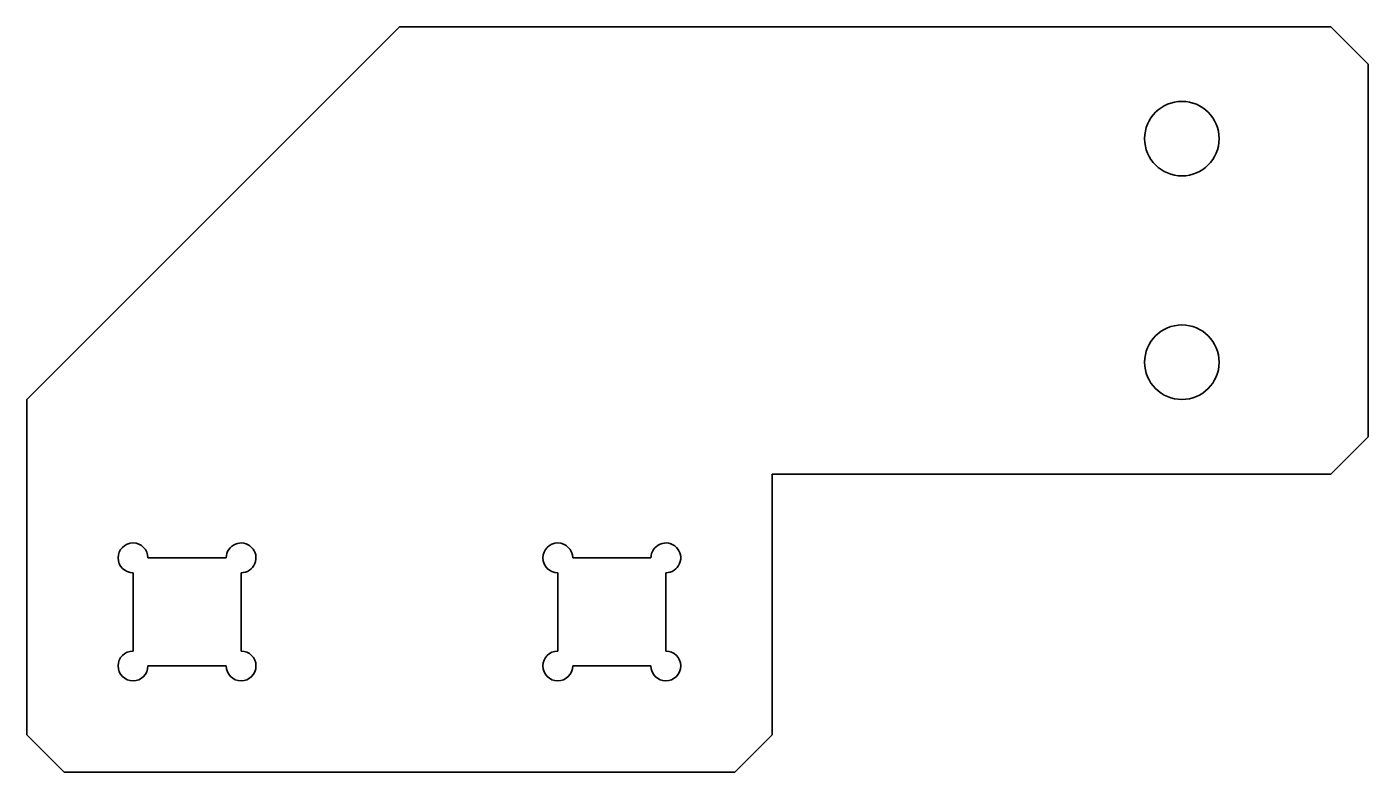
# Model space of a CAD drawing. Header units: millimetres. Extents: x 1333 to 190452, y -42879 to -5704.
# Drawn here: x 183043.3 to 183223.3, y -17429.5 to -17329.5 of the extents above; entities that cross this region are included whole.
import ezdxf

# ---------------------------------------------------------------- set-up
doc = ezdxf.new("R2010")
doc.units = ezdxf.units.MM
doc.header["$LTSCALE"] = 0.5

msp = doc.modelspace()

# ---------------------------------------------------------------- linework, layer by layer
at = {"color": 7, "lineweight": 35}
for p, q in [((183043.264, -17379.548), (183093.264, -17329.548)), ((183093.264, -17329.548), (183218.264, -17329.548)), ((183223.264, -17384.548), (183223.264, -17334.548)), ((183043.264, -17379.548), (183043.264, -17424.548)), ((183143.264, -17389.548), (183143.264, -17424.548)), ((183143.264, -17389.548), (183218.264, -17389.548)), ((183138.264, -17429.548), (183048.264, -17429.548))]:
    msp.add_line(p, q, dxfattribs=at)
at = {"color": 7, "lineweight": 35, "ltscale": 0.176777}
for p, q in [((183218.264, -17329.548), (183223.264, -17334.548)), ((183218.264, -17389.548), (183223.264, -17384.548)), ((183043.264, -17424.548), (183048.264, -17429.548)), ((183143.264, -17424.548), (183138.264, -17429.548))]:
    msp.add_line(p, q, dxfattribs=at)
at = {"color": 7, "lineweight": 35, "ltscale": 0.2625}
for p, q in [((183070.014, -17400.798), (183059.514, -17400.798)), ((183127.014, -17400.798), (183116.514, -17400.798)), ((183057.514, -17413.298), (183057.514, -17402.798)), ((183072.014, -17413.298), (183072.014, -17402.798)), ((183114.514, -17402.798), (183114.514, -17413.298)), ((183129.014, -17402.798), (183129.014, -17413.298)), ((183059.514, -17415.298), (183070.014, -17415.298)), ((183116.514, -17415.298), (183127.014, -17415.298))]:
    msp.add_line(p, q, dxfattribs=at)
at = {"color": 7, "lineweight": 35}
for centre in [(183198.264, -17344.548), (183198.264, -17374.548)]:
    msp.add_circle(centre, 5, dxfattribs=at)
for centre, start, end in [((183057.514, -17400.798), 0, 270), ((183072.014, -17400.798), 270, 180.00001), ((183114.514, -17400.798), 0, 270), ((183129.014, -17400.798), 270, 180.00001), ((183057.514, -17415.298), 90, 0), ((183072.014, -17415.298), 180.00001, 90), ((183114.514, -17415.298), 90, 0), ((183129.014, -17415.298), 180.00001, 90)]:
    msp.add_arc(centre, 2, start, end, dxfattribs=at)

doc.saveas('drawing.dxf')
